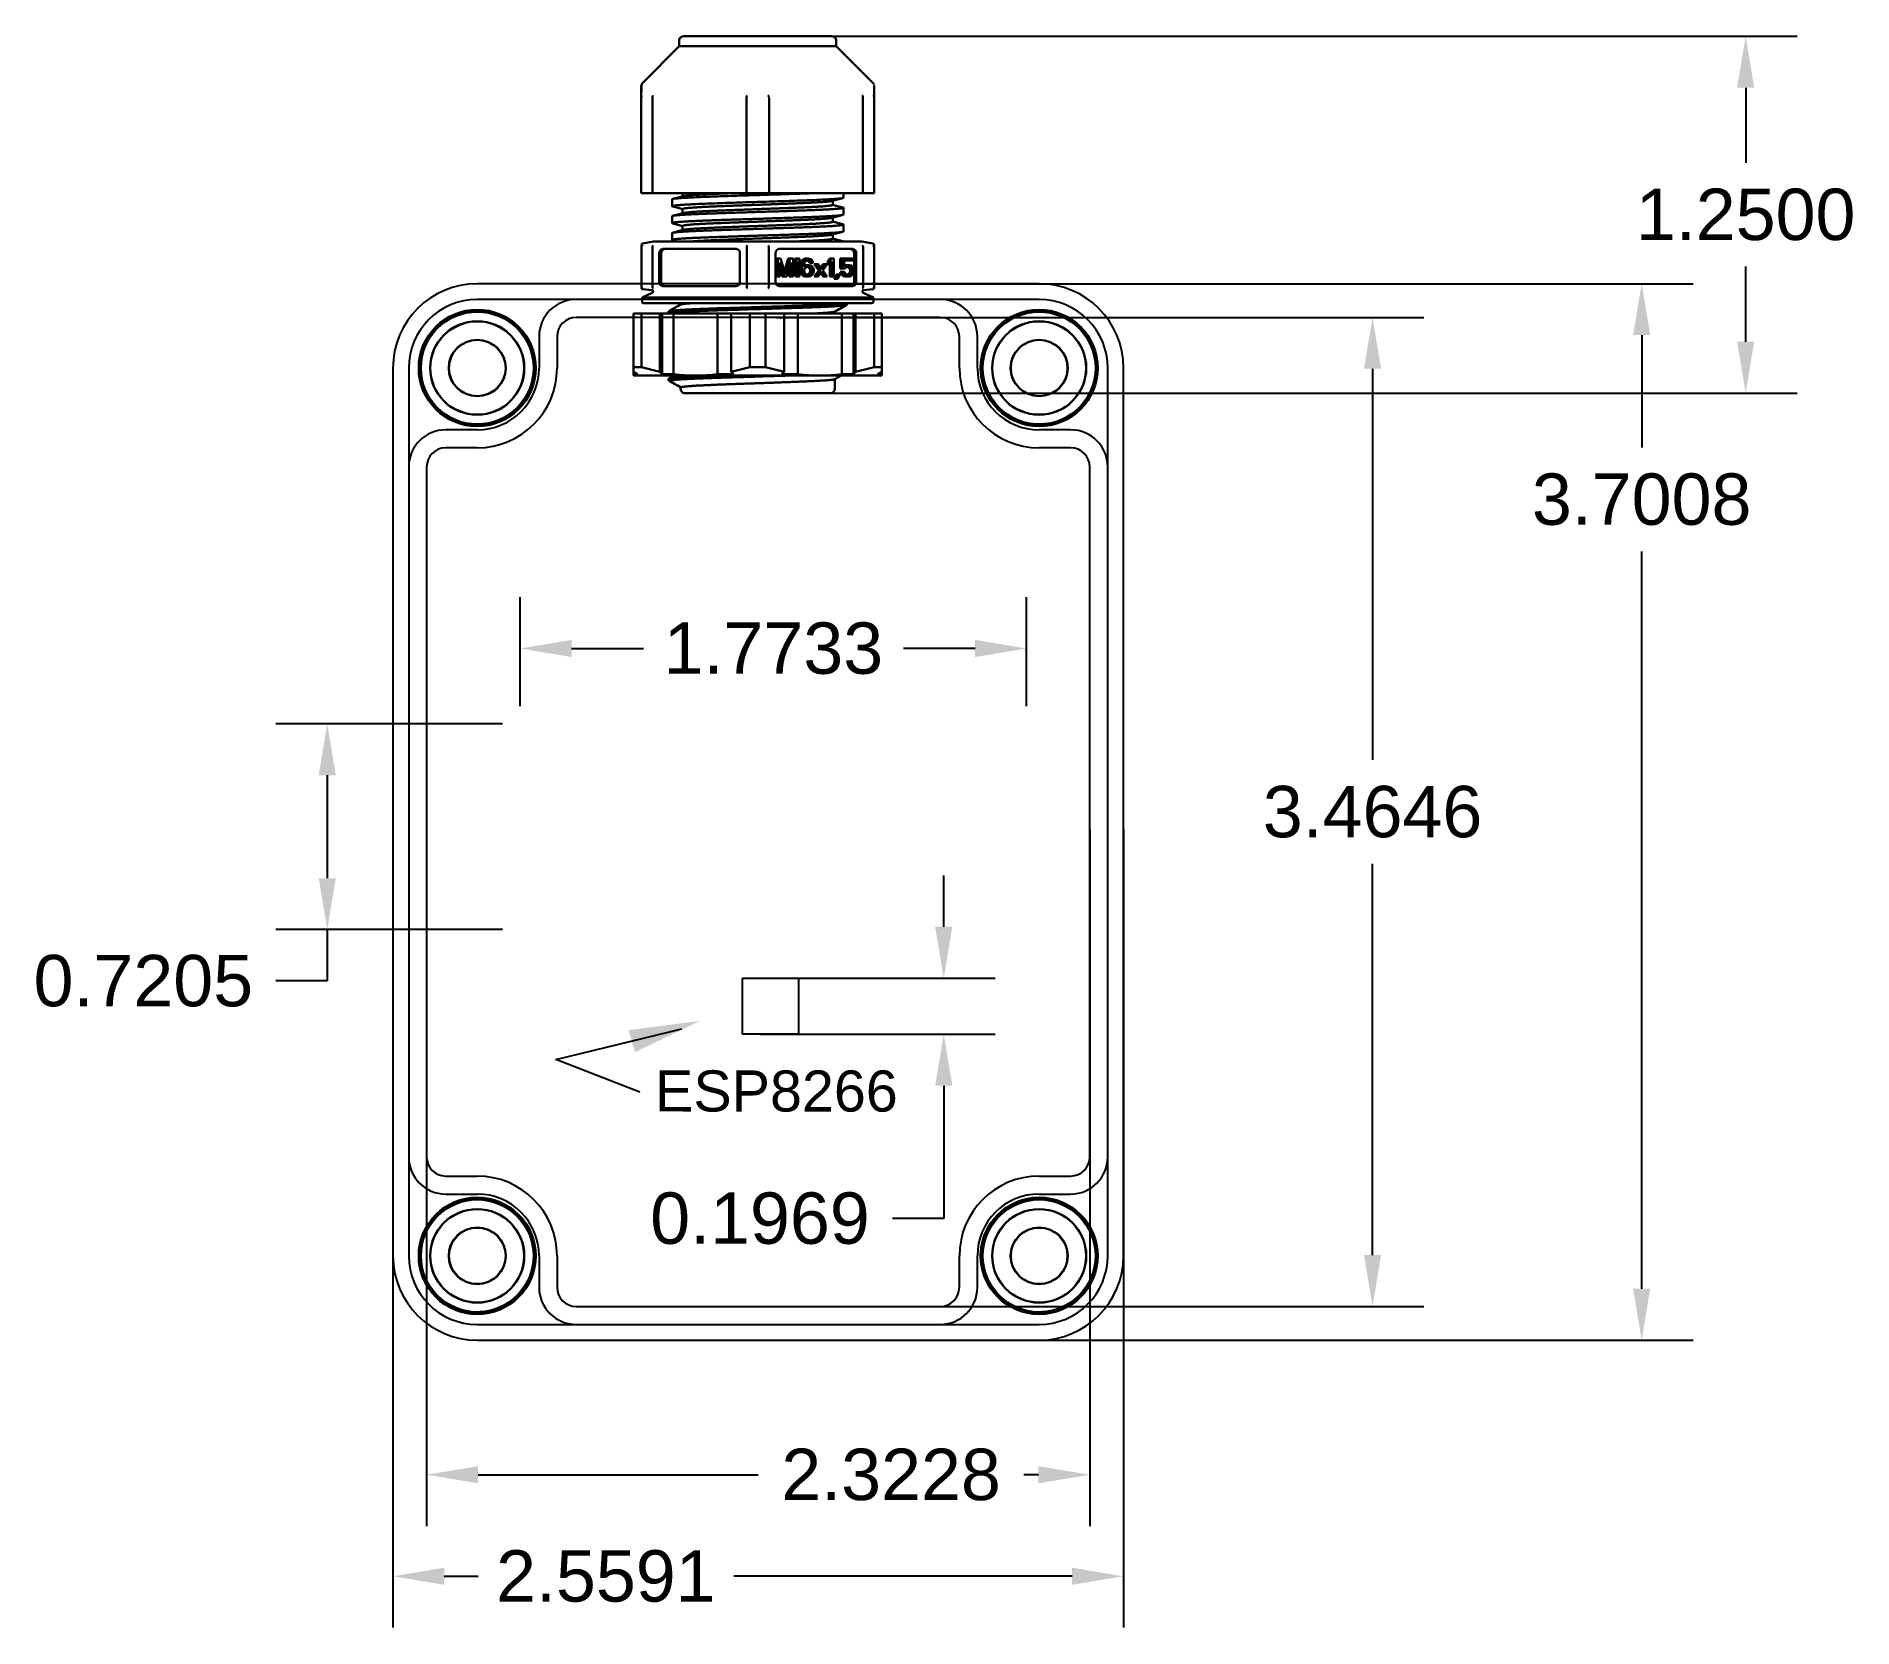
# Model space of a CAD drawing. Header units: inches. Extents: x 6.62 to 12.98, y -0.37 to 5.21.
import ezdxf

# ---------------------------------------------------------------- set-up
doc = ezdxf.new("R2010")
doc.units = ezdxf.units.IN
doc.header["$MEASUREMENT"] = 0
doc.linetypes.add('SLD-DASHED', pattern=[0.075, 0.05, -0.025])
doc.linetypes.add('SLD-SOLID', pattern=[0])
doc.layers.get('0').update_dxf_attribs({"color": 1})
doc.layers.add('Dim', color=3, linetype='Continuous')
doc.layers.add('SLD-0', color=7, linetype='SLD-SOLID')
doc.styles.get("Standard").update_dxf_attribs({"font": 'arial.ttf'})
doc.dimstyles.get("Standard").update_dxf_attribs({"dimtxt": 0.18, "dimasz": 0.18, "dimexe": 0.18, "dimexo": 0.0625, "dimgap": 0.09, "dimtad": 0, "dimtih": 1, "dimtoh": 1, "dimdec": 4, "dimzin": 0, "dimdsep": 46, "dimtxsty": 'Standard', "dimcen": 0.09, "dimadec": 0, "dimazin": 0, "dimtfac": 1, "dimtdec": 4, "dimtofl": 0, "dimtmove": 0, "dimatfit": 3, "dimfxl": 1, "dimtolj": 1, "dimtzin": 0, "dimarcsym": 0})

msp = doc.modelspace()

# ---------------------------------------------------------------- texts
at = {"layer": 'SLD-0'}
msp.add_text('ESP8266 ', height=0.144048, rotation=359.975704, dxfattribs=at).set_placement((8.78749, 1.44256))

# ---------------------------------------------------------------- blocks, each defined once
blk = doc.blocks.new('*D17')
at = {"layer": 'Defpoints', "color": 0, "transparency": 16777216}
for p in [(9.1488, 4.2243), (9.1488, 0.7597), (11.3009, 0.7597)]:
    blk.add_point(p, dxfattribs=at)
at = {"layer": 'Dim', "color": 0, "lineweight": -2, "transparency": 16777216}
for p, q in [((9.2113, 4.2243), (11.4809, 4.2243)), ((11.3009, 4.0443), (11.3009, 2.6739)), ((11.3009, 0.9397), (11.3009, 2.31)), ((9.2113, 0.7597), (11.4809, 0.7597))]:
    blk.add_line(p, q, dxfattribs=at)
at = {"layer": 'Dim', "color": 0, "transparency": 16777216}
for points in [[(11.2709, 4.0443), (11.3309, 4.0443), (11.3009, 4.2243)], [(11.2709, 0.9397), (11.3309, 0.9397), (11.3009, 0.7597)]]:
    blk.add_solid(points, dxfattribs=at)
at = {"layer": 'Dim', "color": 0, "transparency": 16777216, "insert": (11.3009, 2.492), "char_height": 0.18, "attachment_point": 5}
blk.add_mtext('\\A1;3.4646', dxfattribs=at)
blk = doc.blocks.new('*D18')
at = {"layer": 'Defpoints', "color": 0, "transparency": 16777216}
for p in [(9.1488, 4.3424), (9.1488, 0.6416), (12.2436, 0.6416)]:
    blk.add_point(p, dxfattribs=at)
at = {"layer": 'Dim', "color": 0, "lineweight": -2, "transparency": 16777216}
for p, q in [((9.2113, 4.3424), (12.4236, 4.3424)), ((12.2436, 4.1624), (12.2436, 3.7685)), ((12.2436, 0.8216), (12.2436, 3.4046)), ((9.2113, 0.6416), (12.4236, 0.6416))]:
    blk.add_line(p, q, dxfattribs=at)
at = {"layer": 'Dim', "color": 0, "transparency": 16777216}
for points in [[(12.2136, 4.1624), (12.2736, 4.1624), (12.2436, 4.3424)], [(12.2136, 0.8216), (12.2736, 0.8216), (12.2436, 0.6416)]]:
    blk.add_solid(points, dxfattribs=at)
at = {"layer": 'Dim', "color": 0, "transparency": 16777216, "insert": (12.2436, 3.5865), "char_height": 0.18, "attachment_point": 5}
blk.add_mtext('\\A1;3.7008', dxfattribs=at)
blk = doc.blocks.new('*D19')
at = {"layer": 'Defpoints', "color": 0, "transparency": 16777216}
for p in [(7.9874, 2.492), (10.3102, 2.492), (10.3102, 0.17)]:
    blk.add_point(p, dxfattribs=at)
at = {"layer": 'Dim', "color": 0, "lineweight": -2, "transparency": 16777216}
for p, q in [((7.9874, 2.4295), (7.9874, -0.01)), ((10.3102, 2.4295), (10.3102, -0.01)), ((8.1674, 0.17), (9.1488, 0.17)), ((10.1302, 0.17), (10.0795, 0.17))]:
    blk.add_line(p, q, dxfattribs=at)
at = {"layer": 'Dim', "color": 0, "transparency": 16777216}
for points in [[(8.1674, 0.2), (8.1674, 0.14), (7.9874, 0.17)], [(10.1302, 0.2), (10.1302, 0.14), (10.3102, 0.17)]]:
    blk.add_solid(points, dxfattribs=at)
at = {"layer": 'Dim', "color": 0, "transparency": 16777216, "insert": (9.6142, 0.17), "char_height": 0.18, "attachment_point": 5}
blk.add_mtext('\\A1;2.3228', dxfattribs=at)
blk = doc.blocks.new('*D20')
at = {"layer": 'Defpoints', "color": 0, "transparency": 16777216}
for p in [(7.8693, 2.492), (10.4283, 2.492), (7.8693, -0.1857)]:
    blk.add_point(p, dxfattribs=at)
at = {"layer": 'Dim', "color": 0, "lineweight": -2, "transparency": 16777216}
for p, q in [((7.8693, 2.4295), (7.8693, -0.3657)), ((10.4283, 2.4295), (10.4283, -0.3657)), ((8.0493, -0.1857), (8.1673, -0.1857)), ((10.2483, -0.1857), (9.0629, -0.1857))]:
    blk.add_line(p, q, dxfattribs=at)
at = {"layer": 'Dim', "color": 0, "transparency": 16777216}
for points in [[(8.0493, -0.1557), (8.0493, -0.2157), (7.8693, -0.1857)], [(10.2483, -0.1557), (10.2483, -0.2157), (10.4283, -0.1857)]]:
    blk.add_solid(points, dxfattribs=at)
at = {"layer": 'Dim', "color": 0, "transparency": 16777216, "insert": (8.6151, -0.1857), "char_height": 0.18, "attachment_point": 5}
blk.add_mtext('\\A1;2.5591', dxfattribs=at)
blk = doc.blocks.new('CG-31')
at = {"color": 7, "linetype": 'Continuous', "lineweight": 30}
for p, q in [((0.1651, 0.3877), (0.035, 0.2576)), ((0.2151, 0.3906), (0.55, 0.3906)), ((0.55, 0.3906), (0.55, 0.351)), ((0.7258, 0.3859), (0.719, 0.3475)), ((0.7382, 0.3901), (0.8774, 0.3901)), ((0.8889, 0.3537), (0.8861, 0.3855)), ((0.915, 0.3876), (0.8984, 0.352)), ((0.915, 0.3876), (0.915, -0.0174)), ((0.93, 0.3876), (0.915, 0.3876)), ((0.935, -0.4174), (0.935, 0.3826)), ((0.9706, 0.4176), (1.1585, 0.4176)), ((0.9706, 0.4176), (0.9706, 0.3901)), ((1.1585, 0.3901), (0.9706, 0.3901)), ((0.9706, 0.3901), (0.9706, 0.3251)), ((1.1585, 0.4176), (1.1751, 0.4176)), ((1.1585, 0.3901), (1.1585, 0.4176)), ((1.1751, 0.3251), (1.1585, 0.3901)), ((1.1751, 0.4176), (1.1834, 0.4024)), ((1.1761, 0.4176), (1.1834, 0.4176)), ((1.1834, 0.4024), (1.1834, 0.4176)), ((1.1886, 0.2001), (1.1886, 0.4176)), ((0.2151, 0.351), (0.55, 0.351)), ((0.55, 0.351), (0.55, 0.0222)), ((0.719, 0.3475), (0.719, -0.0174)), ((0.7382, 0.3517), (0.8774, 0.3517)), ((0.86, 0.3279), (0.76, 0.3279)), ((0.86, 0.3204), (0.76, 0.3204)), ((0.812, 0.3177), (0.8186, 0.32)), ((0.8186, 0.32), (0.824, 0.32)), ((0.824, 0.32), (0.8306, 0.3177)), ((1.1751, 0.3251), (0.9706, 0.3251)), ((0.9706, 0.3251), (0.9706, 0.3176)), ((1.1834, 0.3176), (1.1751, 0.3251)), ((0.035, 0.2576), (0.015, 0.2576)), ((0.035, 0.2576), (0.035, -0.2556)), ((0.5654, 0.2826), (0.55, 0.2826)), ((0.6247, 0.2825), (0.6004, 0.2825)), ((0.6838, 0.2825), (0.6595, 0.2825)), ((0.745, 0.3149), (0.745, 0.0577)), ((0.7787, 0.2794), (0.7787, 0.3177)), ((0.7787, 0.3177), (0.7854, 0.3177)), ((0.8133, 0.2794), (0.7787, 0.2794)), ((0.7787, 0.2794), (0.7787, 0.2719)), ((0.8133, 0.2719), (0.7787, 0.2719)), ((0.7854, 0.3177), (0.7854, 0.285)), ((0.7854, 0.285), (0.8067, 0.285)), ((0.8014, 0.303), (0.8027, 0.3087)), ((0.8014, 0.2963), (0.8014, 0.303)), ((0.8027, 0.2906), (0.8014, 0.2963)), ((0.8014, 0.2963), (0.8014, 0.2888)), ((0.8022, 0.285), (0.8014, 0.2888)), ((0.8027, 0.3087), (0.8067, 0.3143)), ((0.8067, 0.285), (0.8027, 0.2906)), ((0.8027, 0.2906), (0.8027, 0.285)), ((0.8067, 0.3143), (0.812, 0.3177)), ((0.8093, 0.3076), (0.808, 0.303)), ((0.808, 0.303), (0.808, 0.2963)), ((0.808, 0.2963), (0.8093, 0.2918)), ((0.8093, 0.3001), (0.8081, 0.2959)), ((0.812, 0.3109), (0.8093, 0.3076)), ((0.8093, 0.3076), (0.8093, 0.3001)), ((0.812, 0.3034), (0.8093, 0.3001)), ((0.8093, 0.2918), (0.8133, 0.2873)), ((0.816, 0.3132), (0.812, 0.3109)), ((0.812, 0.3109), (0.812, 0.3034)), ((0.816, 0.3057), (0.812, 0.3034)), ((0.8133, 0.2873), (0.8133, 0.2794)), ((0.8133, 0.2794), (0.8133, 0.2719)), ((0.82, 0.3143), (0.816, 0.3132)), ((0.816, 0.3132), (0.816, 0.3057)), ((0.82, 0.3068), (0.816, 0.3057)), ((0.8226, 0.3143), (0.82, 0.3143)), ((0.82, 0.3143), (0.82, 0.3068)), ((0.8226, 0.3068), (0.82, 0.3068)), ((0.8266, 0.3132), (0.8226, 0.3143)), ((0.8226, 0.3143), (0.8226, 0.3068)), ((0.8266, 0.3057), (0.8226, 0.3068)), ((0.8253, 0.2861), (0.8306, 0.2884)), ((0.8253, 0.2794), (0.8253, 0.2861)), ((0.8306, 0.2816), (0.8253, 0.2794)), ((0.8253, 0.2794), (0.8253, 0.2719)), ((0.8306, 0.2741), (0.8253, 0.2719)), ((0.8306, 0.3109), (0.8266, 0.3132)), ((0.8266, 0.3132), (0.8266, 0.3057)), ((0.8306, 0.3034), (0.8266, 0.3057)), ((0.8306, 0.3177), (0.8359, 0.3143)), ((0.8333, 0.3076), (0.8306, 0.3109)), ((0.8306, 0.3109), (0.8306, 0.3034)), ((0.8333, 0.3001), (0.8306, 0.3034)), ((0.8306, 0.2884), (0.8333, 0.2918)), ((0.8359, 0.285), (0.8306, 0.2816)), ((0.8306, 0.2816), (0.8306, 0.2741)), ((0.8359, 0.2775), (0.8306, 0.2741)), ((0.8346, 0.303), (0.8333, 0.3076)), ((0.8333, 0.3076), (0.8333, 0.3001)), ((0.8345, 0.2959), (0.8333, 0.3001)), ((0.8333, 0.2918), (0.8346, 0.2963)), ((0.8346, 0.2963), (0.8346, 0.303)), ((0.8346, 0.2647), (0.8346, 0.2703)), ((0.8346, 0.2703), (0.8492, 0.2636)), ((0.8492, 0.2579), (0.8346, 0.2647)), ((0.8346, 0.2647), (0.8346, 0.2572)), ((0.8492, 0.2504), (0.8346, 0.2572)), ((0.8359, 0.3143), (0.8399, 0.3087)), ((0.8399, 0.2906), (0.8359, 0.285)), ((0.8359, 0.285), (0.8359, 0.2775)), ((0.8399, 0.2831), (0.8359, 0.2775)), ((0.8399, 0.3087), (0.8412, 0.303)), ((0.8412, 0.2963), (0.8399, 0.2906)), ((0.8399, 0.2906), (0.8399, 0.2831)), ((0.8412, 0.2888), (0.8399, 0.2831)), ((0.8412, 0.303), (0.8412, 0.2963)), ((0.8412, 0.2963), (0.8412, 0.2888)), ((0.8492, 0.2636), (0.8492, 0.2579)), ((0.8492, 0.2579), (0.8492, 0.2504)), ((0.875, 0.0577), (0.875, 0.3149)), ((0.9408, 0.2946), (0.935, 0.2946)), ((0.9706, 0.255), (0.9693, 0.2526)), ((0.9706, 0.3176), (1.1834, 0.3176)), ((0.9706, 0.3176), (0.9706, 0.2771)), ((1.1834, 0.2771), (0.9706, 0.2771)), ((0.9706, 0.2771), (0.9706, 0.1231)), ((1.1834, 0.2771), (1.1834, 0.3176)), ((0, -0.2426), (0, 0.2426)), ((0.5906, 0.2456), (0.576, 0.2456)), ((0.6497, 0.2456), (0.6351, 0.2456)), ((0.7088, 0.2456), (0.6942, 0.2456)), ((0.7787, 0.2422), (0.7787, 0.2489)), ((0.7787, 0.2489), (0.8412, 0.2489)), ((0.7881, 0.2354), (0.7787, 0.2422)), ((0.7787, 0.2422), (0.7787, 0.2347)), ((0.7881, 0.2279), (0.7787, 0.2347)), ((0.7987, 0.2354), (0.7881, 0.2354)), ((0.7881, 0.2354), (0.7881, 0.2279)), ((0.7987, 0.2279), (0.7881, 0.2279)), ((0.8412, 0.2422), (0.7894, 0.2422)), ((0.7894, 0.2422), (0.7987, 0.2354)), ((0.7987, 0.2354), (0.7987, 0.2279)), ((0.8412, 0.2347), (0.7987, 0.2347)), ((0.7987, 0.2196), (0.7987, 0.2264)), ((0.7987, 0.2264), (0.82, 0.2106)), ((0.816, 0.2072), (0.7987, 0.2196)), ((0.7987, 0.2196), (0.7987, 0.2121)), ((0.8108, 0.2034), (0.7987, 0.2121)), ((0.7987, 0.1948), (0.816, 0.2072)), ((0.82, 0.2038), (0.7987, 0.188)), ((0.82, 0.1963), (0.7987, 0.1805)), ((0.7987, 0.188), (0.7987, 0.1948)), ((0.82, 0.2106), (0.8412, 0.2264)), ((0.82, 0.2038), (0.82, 0.1963)), ((0.8412, 0.188), (0.82, 0.2038)), ((0.8412, 0.1805), (0.82, 0.1963)), ((0.8412, 0.2196), (0.824, 0.2072)), ((0.824, 0.2072), (0.8412, 0.1948)), ((0.8412, 0.2121), (0.8292, 0.2034)), ((0.8412, 0.2489), (0.8412, 0.2422)), ((0.8412, 0.2422), (0.8412, 0.2347)), ((0.8412, 0.2264), (0.8412, 0.2196)), ((0.8412, 0.2196), (0.8412, 0.2121)), ((0.8412, 0.1948), (0.8412, 0.188)), ((0.9696, 0.2526), (0.9643, 0.2526)), ((0.9706, 0.2509), (0.9696, 0.2526)), ((1.1886, -0.2349), (1.1886, 0.2001)), ((1.235, 0.2526), (1.2007, 0.2526)), ((1.25, -0.2724), (1.25, 0.2376)), ((0.7787, 0.161), (0.7801, 0.1666)), ((0.7787, 0.1565), (0.7787, 0.161)), ((0.7801, 0.1508), (0.7787, 0.1565)), ((0.7787, 0.1565), (0.7787, 0.149)), ((0.7801, 0.1433), (0.7787, 0.149)), ((0.7787, 0.1226), (0.7787, 0.1294)), ((0.7787, 0.1294), (0.8412, 0.1294)), ((0.7801, 0.1666), (0.7841, 0.1722)), ((0.7841, 0.1452), (0.7801, 0.1508)), ((0.7801, 0.1508), (0.7801, 0.1433)), ((0.7841, 0.1377), (0.7801, 0.1433)), ((0.7841, 0.1722), (0.7894, 0.1756)), ((0.7894, 0.1418), (0.7841, 0.1452)), ((0.7841, 0.1452), (0.7841, 0.1377)), ((0.7894, 0.1343), (0.7841, 0.1377)), ((0.7867, 0.1655), (0.7854, 0.1621)), ((0.7854, 0.1621), (0.7854, 0.1553)), ((0.7854, 0.1553), (0.7867, 0.1519)), ((0.7867, 0.158), (0.7855, 0.155)), ((0.7894, 0.1689), (0.7867, 0.1655)), ((0.7867, 0.1655), (0.7867, 0.158)), ((0.7894, 0.1614), (0.7867, 0.158)), ((0.7867, 0.1519), (0.7894, 0.1486)), ((0.7894, 0.1756), (0.7934, 0.1767)), ((0.7934, 0.1711), (0.7894, 0.1689)), ((0.7894, 0.1689), (0.7894, 0.1614)), ((0.7934, 0.1636), (0.7894, 0.1614)), ((0.7894, 0.1486), (0.7934, 0.1463)), ((0.796, 0.1395), (0.7894, 0.1418)), ((0.7894, 0.1418), (0.7894, 0.1343)), ((0.796, 0.132), (0.7894, 0.1343)), ((0.7934, 0.1767), (0.7934, 0.1711)), ((0.7934, 0.1711), (0.7934, 0.1636)), ((0.7934, 0.1463), (0.7974, 0.1452)), ((0.8053, 0.1384), (0.796, 0.1395)), ((0.796, 0.1395), (0.796, 0.132)), ((0.8053, 0.1309), (0.796, 0.132)), ((0.7974, 0.1452), (0.8053, 0.144)), ((0.7987, 0.188), (0.7987, 0.1805)), ((0.8014, 0.1621), (0.8027, 0.1677)), ((0.8014, 0.1565), (0.8014, 0.1621)), ((0.8027, 0.1508), (0.8014, 0.1565)), ((0.8014, 0.1565), (0.8014, 0.149)), ((0.8024, 0.1445), (0.8014, 0.149)), ((0.8027, 0.1677), (0.8067, 0.1734)), ((0.808, 0.144), (0.8027, 0.1508)), ((0.8027, 0.1508), (0.8027, 0.1444)), ((0.8053, 0.144), (0.808, 0.144)), ((0.8053, 0.1384), (0.8053, 0.1309)), ((0.8147, 0.1384), (0.8053, 0.1384)), ((0.8147, 0.1309), (0.8053, 0.1309)), ((0.8067, 0.1734), (0.8107, 0.1767)), ((0.8093, 0.1666), (0.808, 0.1632)), ((0.808, 0.1632), (0.808, 0.1553)), ((0.8093, 0.1591), (0.808, 0.1557)), ((0.808, 0.1553), (0.8093, 0.1519)), ((0.812, 0.17), (0.8093, 0.1666)), ((0.8093, 0.1666), (0.8093, 0.1591)), ((0.812, 0.1625), (0.8093, 0.1591)), ((0.8093, 0.1519), (0.812, 0.1486)), ((0.8107, 0.1767), (0.8173, 0.179)), ((0.8147, 0.1722), (0.812, 0.17)), ((0.812, 0.17), (0.812, 0.1625)), ((0.8147, 0.1647), (0.812, 0.1625)), ((0.812, 0.1486), (0.8147, 0.1463)), ((0.8186, 0.1734), (0.8147, 0.1722)), ((0.8147, 0.1722), (0.8147, 0.1647)), ((0.8186, 0.1659), (0.8147, 0.1647)), ((0.8147, 0.1463), (0.8186, 0.1452)), ((0.824, 0.1395), (0.8147, 0.1384)), ((0.8147, 0.1384), (0.8147, 0.1309)), ((0.824, 0.132), (0.8147, 0.1309)), ((0.8173, 0.179), (0.824, 0.179)), ((0.8226, 0.1734), (0.8186, 0.1734)), ((0.8186, 0.1734), (0.8186, 0.1659)), ((0.8226, 0.1659), (0.8186, 0.1659)), ((0.8186, 0.1452), (0.8226, 0.1452)), ((0.8266, 0.1722), (0.8226, 0.1734)), ((0.8226, 0.1734), (0.8226, 0.1659)), ((0.8266, 0.1647), (0.8226, 0.1659)), ((0.8226, 0.1452), (0.8266, 0.1463)), ((0.824, 0.179), (0.8306, 0.1767)), ((0.8306, 0.1418), (0.824, 0.1395)), ((0.824, 0.1395), (0.824, 0.132)), ((0.8306, 0.1343), (0.824, 0.132)), ((0.8306, 0.17), (0.8266, 0.1722)), ((0.8266, 0.1722), (0.8266, 0.1647)), ((0.8306, 0.1625), (0.8266, 0.1647)), ((0.8266, 0.1463), (0.8306, 0.1486)), ((0.8306, 0.1767), (0.8359, 0.1734)), ((0.8333, 0.1666), (0.8306, 0.17)), ((0.8306, 0.17), (0.8306, 0.1625)), ((0.8333, 0.1591), (0.8306, 0.1625)), ((0.8306, 0.1486), (0.8333, 0.1519)), ((0.8359, 0.1452), (0.8306, 0.1418)), ((0.8306, 0.1418), (0.8306, 0.1343)), ((0.8359, 0.1377), (0.8306, 0.1343)), ((0.8346, 0.1632), (0.8333, 0.1666)), ((0.8333, 0.1666), (0.8333, 0.1591)), ((0.8346, 0.1557), (0.8333, 0.1591)), ((0.8333, 0.1519), (0.8346, 0.1553)), ((0.8346, 0.1553), (0.8346, 0.1632)), ((0.8359, 0.1734), (0.8399, 0.1677)), ((0.8399, 0.1508), (0.8359, 0.1452)), ((0.8359, 0.1452), (0.8359, 0.1377)), ((0.8399, 0.1433), (0.8359, 0.1377)), ((0.8399, 0.1677), (0.8412, 0.1621)), ((0.8412, 0.1565), (0.8399, 0.1508)), ((0.8399, 0.1508), (0.8399, 0.1433)), ((0.8412, 0.149), (0.8399, 0.1433)), ((0.8412, 0.188), (0.8412, 0.1805)), ((0.8412, 0.1621), (0.8412, 0.1565)), ((0.8412, 0.1565), (0.8412, 0.149)), ((0.8412, 0.1294), (0.8412, 0.1226)), ((0.7881, 0.1159), (0.7787, 0.1226)), ((0.7787, 0.1226), (0.7787, 0.1151)), ((0.7881, 0.1084), (0.7787, 0.1151)), ((0.7787, 0.0967), (0.7787, 0.1068)), ((0.7787, 0.1068), (0.8412, 0.1068)), ((0.8346, 0.0798), (0.7787, 0.0967)), ((0.7787, 0.0967), (0.7787, 0.0892)), ((0.8222, 0.076), (0.7787, 0.0892)), ((0.7787, 0.0629), (0.8346, 0.0798)), ((0.7987, 0.1159), (0.7881, 0.1159)), ((0.7881, 0.1159), (0.7881, 0.1084)), ((0.7987, 0.1084), (0.7881, 0.1084)), ((0.8412, 0.1226), (0.7894, 0.1226)), ((0.7894, 0.1226), (0.7987, 0.1159)), ((0.8412, 0.1001), (0.792, 0.1001)), ((0.792, 0.1001), (0.8412, 0.0843)), ((0.8412, 0.0753), (0.792, 0.0595)), ((0.7987, 0.1159), (0.7987, 0.1084)), ((0.8412, 0.1151), (0.7987, 0.1151)), ((0.8412, 0.0926), (0.8154, 0.0926)), ((0.8412, 0.0678), (0.8154, 0.0595)), ((0.8412, 0.1226), (0.8412, 0.1151)), ((0.8412, 0.1068), (0.8412, 0.1001)), ((0.8412, 0.1001), (0.8412, 0.0926)), ((0.8412, 0.0843), (0.8412, 0.0753)), ((0.8412, 0.0753), (0.8412, 0.0678)), ((0.9706, 0.1231), (1.1834, 0.1231)), ((0.9706, 0.1231), (0.9706, 0.075)), ((0.9706, 0.075), (1.1751, 0.075)), ((0.9706, 0.075), (0.9706, 0.0101)), ((1.1751, 0.075), (1.1585, 0.0101)), ((1.1834, 0.0675), (1.1751, 0.075)), ((1.1834, 0.0675), (1.1834, 0.1231)), ((0.2151, 0.0222), (0.55, 0.0222)), ((0.55, 0.0222), (0.55, -0.057)), ((0.7382, 0.021), (0.8774, 0.021)), ((0.76, 0.0447), (0.86, 0.0447)), ((0.7787, 0.0527), (0.7787, 0.0629)), ((0.8412, 0.0527), (0.7787, 0.0527)), ((0.7787, 0.0527), (0.7787, 0.0452)), ((0.8412, 0.0452), (0.7787, 0.0452)), ((0.792, 0.0595), (0.8412, 0.0595)), ((0.8412, 0.0595), (0.8412, 0.0527)), ((0.8412, 0.0527), (0.8412, 0.0452)), ((0.9706, 0.0101), (1.1585, 0.0101)), ((0.9706, 0.0101), (0.9706, -0.0449)), ((1.1585, -0.0449), (1.1585, 0.0101)), ((0.2151, -0.057), (0.55, -0.057)), ((0.55, -0.3858), (0.55, -0.057)), ((0.719, -0.0174), (0.719, -0.3823)), ((0.7382, -0.0558), (0.8774, -0.0558)), ((0.915, -0.0174), (0.915, -0.4224)), ((1.1585, -0.0449), (0.9706, -0.0449)), ((0.9706, -0.0449), (0.9706, -0.1099)), ((1.1585, -0.0449), (1.1751, -0.1099)), ((0.745, -0.0926), (0.745, -0.3498)), ((0.86, -0.0796), (0.76, -0.0796)), ((0.875, -0.3498), (0.875, -0.0926)), ((1.1751, -0.1099), (0.9706, -0.1099)), ((0.9706, -0.1099), (0.9706, -0.1579)), ((1.1751, -0.1099), (1.1834, -0.1023)), ((1.1834, -0.1579), (1.1834, -0.1023)), ((1.1834, -0.1579), (0.9706, -0.1579)), ((0.9706, -0.1579), (0.9706, -0.3119)), ((0, -0.2774), (0, -0.2426)), ((1.1886, -0.4524), (1.1886, -0.2349)), ((0.015, -0.2924), (0.035, -0.2924)), ((0.035, -0.2924), (0.035, -0.2556)), ((0.035, -0.2924), (0.1651, -0.4225)), ((0.5605, -0.2804), (0.55, -0.2804)), ((0.571, -0.3174), (0.595, -0.3174)), ((0.6049, -0.2804), (0.6051, -0.28)), ((0.6196, -0.2804), (0.6049, -0.2804)), ((0.6299, -0.3174), (0.6542, -0.3174)), ((0.664, -0.2804), (0.6642, -0.28)), ((0.6787, -0.2804), (0.664, -0.2804)), ((0.689, -0.3174), (0.7134, -0.3174)), ((0.7143, -0.3155), (0.7192, -0.2971)), ((0.935, -0.2874), (0.9397, -0.2874)), ((0.9706, -0.3119), (1.1834, -0.3119)), ((0.9706, -0.3119), (0.9706, -0.3524)), ((1.1834, -0.3524), (1.1834, -0.3119)), ((1.1886, -0.3094), (1.1988, -0.3277)), ((1.1991, -0.3283), (1.1886, -0.3094)), ((1.23, -0.2873), (1.2068, -0.3293)), ((1.235, -0.2874), (1.23, -0.2874)), ((0.76, -0.3553), (0.86, -0.3553)), ((0.76, -0.3628), (0.86, -0.3628)), ((0.9633, -0.3294), (0.9704, -0.3294)), ((1.1834, -0.3524), (0.9706, -0.3524)), ((0.9706, -0.3524), (0.9706, -0.36)), ((0.9706, -0.36), (1.1751, -0.36)), ((0.9706, -0.36), (0.9706, -0.4249)), ((1.1585, -0.4249), (1.1751, -0.36)), ((1.1751, -0.36), (1.1834, -0.3524)), ((1.2067, -0.3294), (1.1997, -0.3294)), ((0.1651, -0.4225), (0.1659, -0.4225)), ((0.2151, -0.3858), (0.55, -0.3858)), ((0.2151, -0.4254), (0.55, -0.4254)), ((0.55, -0.3858), (0.55, -0.4254)), ((0.719, -0.3823), (0.7258, -0.4208)), ((0.7382, -0.3865), (0.8774, -0.3865)), ((0.7382, -0.4249), (0.8774, -0.4249)), ((0.8861, -0.4204), (0.8889, -0.3885)), ((0.8984, -0.3868), (0.915, -0.4224)), ((0.93, -0.4224), (0.915, -0.4224)), ((0.9706, -0.4249), (1.1585, -0.4249)), ((0.9706, -0.4249), (0.9706, -0.4524)), ((1.1585, -0.4524), (1.1585, -0.4249)), ((1.1834, -0.4373), (1.1751, -0.4524)), ((1.1834, -0.4524), (1.1834, -0.4373)), ((1.1585, -0.4524), (0.9706, -0.4524)), ((1.1751, -0.4524), (1.1585, -0.4524)), ((1.1834, -0.4524), (1.1761, -0.4524))]:
    blk.add_line(p, q, dxfattribs=at)
for centre, radius, start, end in [((0.93, 0.3826), 0.005, 0, 90), ((0.7591, 0.3139), 0.0141, 86.18874, 175.59805), ((0.7591, 0.3064), 0.0141, 86.18874, 175.59805), ((0.8609, 0.3139), 0.0141, 4.40195, 93.81126), ((0.8609, 0.3064), 0.0141, 4.40195, 93.81126), ((0.8939, 0.3541), 0.005, 185, 335), ((0.015, 0.2426), 0.015, 90, 180.00003), ((1.235, 0.2376), 0.015, 0, 90), ((0.7591, 0.0588), 0.0141, 184.40195, 273.81126), ((0.8609, 0.0588), 0.0141, 266.18874, 355.59805), ((0.7591, -0.0936), 0.0141, 86.18874, 175.59805), ((0.8609, -0.0936), 0.0141, 4.40195, 93.81126), ((0.015, -0.2774), 0.015, 179.99997, 270), ((1.235, -0.2724), 0.015, 270, 0), ((0.7591, -0.3412), 0.0141, 184.40195, 273.81126), ((0.7591, -0.3487), 0.0141, 184.40195, 273.81126), ((0.8609, -0.3412), 0.0141, 266.18874, 355.59805), ((0.8609, -0.3487), 0.0141, 266.18874, 355.59805), ((0.8939, -0.389), 0.005, 25, 175), ((0.93, -0.4174), 0.005, 270, 0)]:
    blk.add_arc(centre, radius, start, end, dxfattribs=at)
for points, knots in [([(0.1679, 0.3896), (0.1672, 0.3893), (0.1659, 0.3886), (0.1649, 0.3875), (0.1645, 0.387)], [0, 0, 0, 0, 0.506055, 1, 1, 1, 1]), ([(0.1727, 0.3906), (0.1726, 0.3906), (0.1724, 0.3906), (0.1771, 0.3906), (0.186, 0.3906), (0.1987, 0.3906), (0.2096, 0.3906), (0.2151, 0.3906)], [0, 0, 0, 0, 0.119881, 0.339709, 0.559652, 0.779746, 1, 1, 1, 1]), ([(0.2071, 0.387), (0.2075, 0.3875), (0.2085, 0.3884), (0.2102, 0.3895), (0.2121, 0.3903), (0.2135, 0.3904), (0.2141, 0.3905)], [0, 0, 0, 0, 0.246225, 0.497953, 0.750737, 1, 1, 1, 1]), ([(0.7299, 0.3899), (0.7298, 0.3899), (0.7298, 0.3899), (0.7296, 0.3898), (0.7294, 0.3897), (0.7293, 0.3897), (0.7292, 0.3897), (0.7292, 0.3897), (0.7292, 0.3896), (0.7291, 0.3896), (0.7291, 0.3896), (0.729, 0.3896), (0.7289, 0.3895), (0.7287, 0.3894), (0.7282, 0.3891), (0.7275, 0.3886), (0.7267, 0.3879), (0.726, 0.3869), (0.7259, 0.3863), (0.7258, 0.3859)], [0, 0, 0, 0, 0.063227, 0.090753, 0.094612, 0.097398, 0.09845, 0.099332, 0.100123, 0.100928, 0.101841, 0.102927, 0.105749, 0.120102, 0.14342, 0.245541, 0.455637, 0.723824, 1, 1, 1, 1]), ([(0.7311, 0.3901), (0.731, 0.3901), (0.7304, 0.3901), (0.7328, 0.3901), (0.7364, 0.3901), (0.7383, 0.3901)], [0, 0, 0, 0, 0.1206722, 0.5603128, 1, 1, 1, 1]), ([(0.7382, 0.3901), (0.7377, 0.39), (0.7367, 0.3899), (0.7352, 0.3892), (0.7338, 0.3878), (0.7335, 0.3865), (0.7333, 0.3859)], [0, 0, 0, 0, 0.194481, 0.43379, 0.709101, 1, 1, 1, 1]), ([(0.8824, 0.3855), (0.8823, 0.3859), (0.8822, 0.3869), (0.8815, 0.3881), (0.8805, 0.3891), (0.8794, 0.3897), (0.8784, 0.39), (0.8777, 0.3901), (0.8774, 0.3901)], [0, 0, 0, 0, 0.192233, 0.383083, 0.564347, 0.729581, 0.875132, 1, 1, 1, 1]), ([(0.8809, 0.3901), (0.881, 0.3901), (0.8815, 0.3901), (0.8793, 0.3901), (0.8774, 0.3901)], [0, 0, 0, 0, 0.12, 1, 1, 1, 1]), ([(0.8861, 0.3855), (0.886, 0.3861), (0.8858, 0.3873), (0.8846, 0.3888), (0.883, 0.3899), (0.8817, 0.39), (0.8811, 0.3901)], [0, 0, 0, 0, 0.2411, 0.5, 0.7589, 1, 1, 1, 1]), ([(1.1834, 0.4176), (1.1849, 0.4176), (1.1879, 0.4176), (1.1884, 0.4176), (1.1886, 0.4176)], [0, 0, 0, 0, 0.49918, 1, 1, 1, 1]), ([(0.2071, 0.3499), (0.2076, 0.3501), (0.2085, 0.3506), (0.2103, 0.3511), (0.2122, 0.3513), (0.2135, 0.3511), (0.2141, 0.351)], [0, 0, 0, 0, 0.249958, 0.499943, 0.749957, 1, 1, 1, 1]), ([(0.7383, 0.3517), (0.7378, 0.3517), (0.7369, 0.3517), (0.7356, 0.3513), (0.7345, 0.3507), (0.7336, 0.3499), (0.7334, 0.3492), (0.7333, 0.3489)], [0, 0, 0, 0, 0.1919963, 0.3878287, 0.5876654, 0.7916794, 1, 1, 1, 1]), ([(0.8824, 0.3486), (0.8823, 0.3489), (0.8822, 0.3495), (0.8815, 0.3503), (0.8805, 0.3509), (0.8794, 0.3513), (0.8784, 0.3516), (0.8777, 0.3516), (0.8774, 0.3517)], [0, 0, 0, 0, 0.192228, 0.383076, 0.564338, 0.729573, 0.875127, 1, 1, 1, 1]), ([(0.5654, 0.2823), (0.5658, 0.282), (0.5667, 0.2812), (0.5679, 0.2731), (0.5692, 0.2596), (0.5705, 0.2408), (0.5718, 0.217), (0.5731, 0.1888), (0.5744, 0.1566), (0.5757, 0.1211), (0.577, 0.083), (0.5783, 0.043), (0.5796, 0.0018), (0.5809, -0.0398), (0.5822, -0.0809), (0.5835, -0.1208), (0.5848, -0.1588), (0.5861, -0.194), (0.5874, -0.2259), (0.5887, -0.2538), (0.59, -0.2772), (0.5913, -0.2957), (0.5926, -0.3088), (0.5939, -0.3163), (0.5951, -0.3185), (0.5959, -0.3157), (0.5962, -0.3145)], [0, 0, 0, 0, 0.038332, 0.080624, 0.122916, 0.165211, 0.207502, 0.249796, 0.292089, 0.334381, 0.376675, 0.418966, 0.461261, 0.503553, 0.545845, 0.58814, 0.630431, 0.672725, 0.715018, 0.75731, 0.799604, 0.841895, 0.88419, 0.926482, 0.968774, 1, 1, 1, 1]), ([(0.5767, 0.243), (0.575, 0.2493), (0.5716, 0.2619), (0.5682, 0.2745), (0.5665, 0.2807)], [0, 0, 0, 0, 0.499784, 1, 1, 1, 1]), ([(0.5996, 0.2809), (0.5979, 0.2746), (0.5947, 0.2629), (0.5915, 0.2511), (0.59, 0.2456)], [0, 0, 0, 0, 0.5349204, 1, 1, 1, 1]), ([(0.6301, -0.3173), (0.6298, -0.3172), (0.6293, -0.3168), (0.6285, -0.3135), (0.6277, -0.3083), (0.6269, -0.301), (0.6262, -0.2917), (0.6253, -0.2804), (0.6245, -0.2673), (0.6238, -0.2525), (0.623, -0.2358), (0.6222, -0.2176), (0.6214, -0.1981), (0.6206, -0.1772), (0.6198, -0.155), (0.619, -0.1318), (0.6182, -0.108), (0.6174, -0.0838), (0.6166, -0.0587), (0.6158, -0.0335), (0.615, -0.0083), (0.6142, 0.0167), (0.6135, 0.0418), (0.6127, 0.0664), (0.6119, 0.0904), (0.6111, 0.1136), (0.6103, 0.1361), (0.6095, 0.1574), (0.6087, 0.1774), (0.6079, 0.1959), (0.6071, 0.2131), (0.6063, 0.2285), (0.6055, 0.2421), (0.6047, 0.2538), (0.6039, 0.2638), (0.6031, 0.2717), (0.6023, 0.2774), (0.6015, 0.2812), (0.6007, 0.2828), (0.6, 0.2826), (0.5996, 0.281), (0.5995, 0.2804)], [0, 0, 0, 0, 0.02486, 0.051416, 0.076816, 0.102389, 0.128516, 0.154839, 0.180251, 0.205837, 0.231968, 0.258288, 0.2839, 0.309696, 0.336064, 0.362624, 0.388071, 0.413693, 0.439876, 0.466256, 0.491637, 0.51719, 0.543287, 0.569574, 0.59514, 0.620888, 0.6472, 0.673702, 0.699219, 0.724915, 0.75118, 0.77764, 0.803015, 0.82856, 0.854652, 0.880937, 0.906424, 0.932088, 0.958305, 0.984711, 1, 1, 1, 1]), ([(0.6245, 0.2825), (0.6248, 0.2823), (0.6253, 0.282), (0.6261, 0.2788), (0.6269, 0.2737), (0.6277, 0.2664), (0.6285, 0.2571), (0.6293, 0.2457), (0.6301, 0.2324), (0.6309, 0.2175), (0.6316, 0.2011), (0.6324, 0.1828), (0.6332, 0.1632), (0.634, 0.1424), (0.6348, 0.1207), (0.6356, 0.0977), (0.6364, 0.0739), (0.6372, 0.0495), (0.638, 0.0246), (0.6388, -0.0008), (0.6396, -0.0263), (0.6404, -0.0516), (0.6412, -0.0765), (0.642, -0.1013), (0.6428, -0.1254), (0.6436, -0.1485), (0.6444, -0.1706), (0.6451, -0.1918), (0.6459, -0.2118), (0.6467, -0.2303), (0.6475, -0.2473), (0.6483, -0.2629), (0.6491, -0.2767), (0.6499, -0.2885), (0.6507, -0.2985), (0.6515, -0.3065), (0.6523, -0.3123), (0.6531, -0.316), (0.6539, -0.3176), (0.6546, -0.3174), (0.655, -0.3157), (0.6552, -0.3151)], [0, 0, 0, 0, 0.024469, 0.05054, 0.0768, 0.102354, 0.128092, 0.154399, 0.1809, 0.206287, 0.231849, 0.257971, 0.284289, 0.309613, 0.335108, 0.361145, 0.387372, 0.412881, 0.438571, 0.464824, 0.491267, 0.516724, 0.542359, 0.568562, 0.594961, 0.620277, 0.645764, 0.671796, 0.69802, 0.723449, 0.749056, 0.775214, 0.801561, 0.827093, 0.852806, 0.879093, 0.905573, 0.930906, 0.95641, 0.982465, 1, 1, 1, 1]), ([(0.6358, 0.243), (0.6342, 0.2487), (0.6308, 0.2613), (0.6274, 0.2739), (0.6256, 0.2808)], [0, 0, 0, 0, 0.448746, 1, 1, 1, 1]), ([(0.6586, 0.2808), (0.6569, 0.2745), (0.6537, 0.2628), (0.6506, 0.251), (0.6491, 0.2456)], [0, 0, 0, 0, 0.537152, 1, 1, 1, 1]), ([(0.6892, -0.3172), (0.689, -0.3172), (0.6886, -0.3172), (0.6879, -0.3148), (0.6871, -0.3103), (0.6863, -0.3037), (0.6855, -0.295), (0.6847, -0.2844), (0.6839, -0.2719), (0.6831, -0.2574), (0.6823, -0.2412), (0.6815, -0.2235), (0.6808, -0.2045), (0.6799, -0.1838), (0.6791, -0.1621), (0.6783, -0.1395), (0.6776, -0.1162), (0.6768, -0.0919), (0.676, -0.0671), (0.6752, -0.0421), (0.6744, -0.0169), (0.6736, 0.0085), (0.6728, 0.0338), (0.672, 0.0586), (0.6712, 0.0827), (0.6704, 0.1065), (0.6696, 0.1292), (0.6688, 0.1507), (0.668, 0.1709), (0.6673, 0.19), (0.6665, 0.2076), (0.6657, 0.2234), (0.6649, 0.2376), (0.6641, 0.2501), (0.6633, 0.2607), (0.6625, 0.2693), (0.6617, 0.2758), (0.6609, 0.2803), (0.6601, 0.2825), (0.6593, 0.2828), (0.6588, 0.2813), (0.6585, 0.2805)], [0, 0, 0, 0, 0.01758, 0.042908, 0.068407, 0.094448, 0.120679, 0.146192, 0.171887, 0.198144, 0.224592, 0.250053, 0.275692, 0.301899, 0.328302, 0.353622, 0.379114, 0.40515, 0.431378, 0.456812, 0.482423, 0.508585, 0.534937, 0.560472, 0.58619, 0.612481, 0.638966, 0.664302, 0.689811, 0.71587, 0.742123, 0.767496, 0.793042, 0.819133, 0.845413, 0.870974, 0.896718, 0.923035, 0.949544, 0.97492, 1, 1, 1, 1]), ([(0.6837, 0.2823), (0.6838, 0.2823), (0.6842, 0.2824), (0.6848, 0.2804), (0.6856, 0.2763), (0.6864, 0.2699), (0.6872, 0.2615), (0.688, 0.2512), (0.6888, 0.239), (0.6896, 0.2248), (0.6904, 0.209), (0.6912, 0.1915), (0.692, 0.1726), (0.6928, 0.1521), (0.6936, 0.1304), (0.6944, 0.1079), (0.6952, 0.0847), (0.6959, 0.0605), (0.6967, 0.0357), (0.6975, 0.0108), (0.6983, -0.0143), (0.6991, -0.0397), (0.6999, -0.0649), (0.7007, -0.0897), (0.7015, -0.114), (0.7023, -0.1379), (0.7031, -0.1608), (0.7039, -0.1825), (0.7047, -0.2029), (0.7055, -0.2223), (0.7063, -0.2401), (0.7071, -0.2562), (0.7078, -0.2705), (0.7086, -0.2833), (0.7094, -0.2942), (0.7102, -0.303), (0.711, -0.3098), (0.7118, -0.3145), (0.7126, -0.3172), (0.7134, -0.3176), (0.714, -0.3168), (0.7143, -0.3153), (0.7143, -0.315)], [0, 0, 0, 0, 0.013511, 0.038823, 0.064306, 0.090338, 0.116564, 0.141934, 0.167479, 0.19357, 0.21985, 0.245391, 0.271116, 0.297413, 0.323904, 0.349249, 0.374767, 0.40084, 0.42711, 0.452435, 0.477932, 0.503972, 0.530201, 0.555729, 0.58144, 0.607718, 0.634188, 0.659589, 0.685165, 0.711305, 0.737641, 0.762945, 0.78842, 0.814438, 0.840646, 0.866108, 0.891748, 0.917946, 0.944333, 0.969813, 0.995473, 1, 1, 1, 1]), ([(0.6949, 0.243), (0.6932, 0.2493), (0.6898, 0.2619), (0.6864, 0.2744), (0.6847, 0.2807)], [0, 0, 0, 0, 0.499787, 1, 1, 1, 1]), ([(0.7178, 0.281), (0.7161, 0.2747), (0.7129, 0.2629), (0.7097, 0.2511), (0.7082, 0.2456)], [0, 0, 0, 0, 0.534555, 1, 1, 1, 1]), ([(0.9628, -0.3287), (0.9626, -0.3284), (0.9622, -0.3277), (0.9615, -0.324), (0.9607, -0.3181), (0.96, -0.31), (0.9592, -0.3), (0.9584, -0.288), (0.9576, -0.2742), (0.9568, -0.2586), (0.9561, -0.2414), (0.9553, -0.2227), (0.9545, -0.2025), (0.9537, -0.1809), (0.9529, -0.1579), (0.9521, -0.1339), (0.9514, -0.1091), (0.9506, -0.084), (0.9498, -0.0584), (0.949, -0.0325), (0.9482, -0.0066), (0.9474, 0.0191), (0.9467, 0.0447), (0.9459, 0.0697), (0.9451, 0.0943), (0.9443, 0.118), (0.9435, 0.1408), (0.9428, 0.1625), (0.942, 0.183), (0.9412, 0.2023), (0.9404, 0.2202), (0.9396, 0.2364), (0.9388, 0.2508), (0.9381, 0.2631), (0.9373, 0.2736), (0.9365, 0.2819), (0.9357, 0.2882), (0.9352, 0.2907), (0.935, 0.2918)], [0, 0, 0, 0, 0.018699, 0.046793, 0.074692, 0.10278, 0.13066, 0.158734, 0.186613, 0.214683, 0.242563, 0.270635, 0.298515, 0.326586, 0.355257, 0.384136, 0.4122, 0.44046, 0.468523, 0.49678, 0.524665, 0.552745, 0.58063, 0.608705, 0.63659, 0.664669, 0.692555, 0.72063, 0.748516, 0.776593, 0.805277, 0.834171, 0.862176, 0.890374, 0.918302, 0.946425, 0.974353, 1, 1, 1, 1]), ([(0.9648, 0.2517), (0.9609, 0.2589), (0.953, 0.2731), (0.9451, 0.2873), (0.9411, 0.2944)], [0, 0, 0, 0, 0.49995, 1, 1, 1, 1]), ([(0.9413, 0.2939), (0.9414, 0.2938), (0.9417, 0.2933), (0.9423, 0.2904), (0.9431, 0.2851), (0.9439, 0.2774), (0.9447, 0.2677), (0.9455, 0.2559), (0.9463, 0.2424), (0.9471, 0.2271), (0.9479, 0.2101), (0.9486, 0.1916), (0.9494, 0.1717), (0.9502, 0.1504), (0.951, 0.1281), (0.9517, 0.1048), (0.9525, 0.0806), (0.9533, 0.0557), (0.9541, 0.0304), (0.9549, 0.0047), (0.9556, -0.0211), (0.9564, -0.0469), (0.9572, -0.0727), (0.958, -0.0984), (0.9588, -0.1236), (0.9596, -0.1478), (0.9604, -0.1709), (0.9612, -0.1931), (0.962, -0.214), (0.9627, -0.2338), (0.9635, -0.2519), (0.9643, -0.2684), (0.9651, -0.283), (0.9659, -0.2957), (0.9667, -0.3065), (0.9674, -0.3153), (0.9682, -0.322), (0.969, -0.3267), (0.9697, -0.3292), (0.9701, -0.3292), (0.9703, -0.3292)], [0, 0, 0, 0, 0.010542, 0.037242, 0.064124, 0.091581, 0.119236, 0.146112, 0.173175, 0.20005, 0.22711, 0.253834, 0.280745, 0.307469, 0.334375, 0.361076, 0.387964, 0.414665, 0.441549, 0.46825, 0.495136, 0.521837, 0.548722, 0.576182, 0.60384, 0.630719, 0.657786, 0.684664, 0.711728, 0.739024, 0.76652, 0.793495, 0.820658, 0.847366, 0.874259, 0.900966, 0.927856, 0.954563, 0.981454, 1, 1, 1, 1]), ([(1.1886, 0.2001), (1.1884, 0.2129), (1.1879, 0.2387), (1.1849, 0.2643), (1.1834, 0.2771)], [0, 0, 0, 0, 0.499157, 1, 1, 1, 1]), ([(1.2012, 0.2517), (1.1972, 0.2588), (1.193, 0.2663), (1.1888, 0.2739), (1.1886, 0.2743)], [0, 0, 0, 0, 0.944715, 1, 1, 1, 1]), ([(0.5766, 0.2427), (0.5767, 0.2425), (0.5771, 0.2419), (0.5777, 0.2376), (0.5787, 0.2294), (0.5798, 0.2174), (0.5808, 0.2023), (0.5816, 0.1893), (0.5824, 0.175), (0.5832, 0.1592), (0.584, 0.142), (0.5848, 0.1237), (0.5856, 0.1046), (0.5864, 0.0846), (0.5872, 0.0636), (0.588, 0.0421), (0.5888, 0.0204), (0.5896, -0.0016), (0.5904, -0.0239), (0.5912, -0.0462), (0.5919, -0.0681), (0.5927, -0.0895), (0.5935, -0.1107), (0.5943, -0.1312), (0.5951, -0.1508), (0.5959, -0.1693), (0.5967, -0.187), (0.5975, -0.2035), (0.5983, -0.2184), (0.5991, -0.232), (0.5999, -0.2442), (0.6007, -0.2547), (0.6015, -0.2634), (0.6023, -0.2704), (0.6031, -0.2757), (0.6039, -0.2796), (0.6046, -0.2801), (0.6049, -0.2804)], [0, 0, 0, 0, 0.010622, 0.038685, 0.066949, 0.121671, 0.149734, 0.177999, 0.205553, 0.233298, 0.261647, 0.290205, 0.317759, 0.345505, 0.373854, 0.402411, 0.429965, 0.457711, 0.48606, 0.514617, 0.542172, 0.569917, 0.598266, 0.626824, 0.654378, 0.682124, 0.710473, 0.73903, 0.766584, 0.79433, 0.822679, 0.851236, 0.878791, 0.906536, 0.934885, 0.963443, 1, 1, 1, 1]), ([(0.6189, -0.2779), (0.6188, -0.2776), (0.6185, -0.2764), (0.6178, -0.2724), (0.617, -0.266), (0.6162, -0.2578), (0.6154, -0.2479), (0.6146, -0.2363), (0.6138, -0.2231), (0.6131, -0.2086), (0.6123, -0.1927), (0.6115, -0.1755), (0.6107, -0.1571), (0.6099, -0.1378), (0.6091, -0.1178), (0.6083, -0.0968), (0.6075, -0.0753), (0.6067, -0.0535), (0.6059, -0.0315), (0.6051, -0.0091), (0.6043, 0.0131), (0.6035, 0.0349), (0.6027, 0.0564), (0.6019, 0.0776), (0.6011, 0.098), (0.6003, 0.1175), (0.5996, 0.1359), (0.5988, 0.1535), (0.598, 0.1699), (0.5972, 0.1847), (0.5964, 0.1982), (0.5956, 0.2102), (0.5948, 0.2206), (0.594, 0.2292), (0.5932, 0.2361), (0.5924, 0.2412), (0.5916, 0.2448), (0.591, 0.2453), (0.5906, 0.2456)], [0, 0, 0, 0, 0.011615, 0.039949, 0.068491, 0.096031, 0.123762, 0.152096, 0.180638, 0.208178, 0.235909, 0.264244, 0.292786, 0.320326, 0.348058, 0.376392, 0.404935, 0.432475, 0.460206, 0.48854, 0.517083, 0.544623, 0.572354, 0.600688, 0.629231, 0.656771, 0.684502, 0.712837, 0.741379, 0.768919, 0.79665, 0.824985, 0.853527, 0.881067, 0.908799, 0.937133, 0.965676, 1, 1, 1, 1]), ([(0.6357, 0.2427), (0.6358, 0.2425), (0.6362, 0.2418), (0.6368, 0.2375), (0.6379, 0.2292), (0.6389, 0.217), (0.64, 0.2017), (0.6408, 0.1886), (0.6416, 0.1741), (0.6423, 0.1583), (0.6431, 0.1411), (0.6439, 0.1227), (0.6447, 0.1035), (0.6455, 0.0835), (0.6463, 0.0625), (0.6471, 0.041), (0.6479, 0.0192), (0.6487, -0.0028), (0.6495, -0.0251), (0.6503, -0.0474), (0.6511, -0.0692), (0.6519, -0.0907), (0.6527, -0.1119), (0.6535, -0.1323), (0.6543, -0.1518), (0.6551, -0.1703), (0.6559, -0.1879), (0.6566, -0.2043), (0.6574, -0.2192), (0.6582, -0.2327), (0.659, -0.2448), (0.6598, -0.2552), (0.6606, -0.2638), (0.6614, -0.2708), (0.6622, -0.2759), (0.6631, -0.2796), (0.6637, -0.2801), (0.664, -0.2804)], [0, 0, 0, 0, 0.010989, 0.039245, 0.067707, 0.122786, 0.151042, 0.179504, 0.207058, 0.234803, 0.263152, 0.291709, 0.319263, 0.347009, 0.375357, 0.403915, 0.431469, 0.459214, 0.487563, 0.51612, 0.543675, 0.57142, 0.599769, 0.628326, 0.65588, 0.683626, 0.711974, 0.740532, 0.768086, 0.795831, 0.82418, 0.852737, 0.880291, 0.908036, 0.936385, 0.964942, 1, 1, 1, 1]), ([(0.6781, -0.278), (0.6779, -0.2776), (0.6776, -0.2764), (0.6769, -0.2724), (0.6761, -0.266), (0.6753, -0.2578), (0.6745, -0.2479), (0.6737, -0.2363), (0.6729, -0.2231), (0.6721, -0.2086), (0.6714, -0.1927), (0.6706, -0.1755), (0.6698, -0.1571), (0.669, -0.1378), (0.6682, -0.1178), (0.6674, -0.0968), (0.6666, -0.0753), (0.6658, -0.0535), (0.665, -0.0315), (0.6642, -0.0091), (0.6634, 0.0131), (0.6626, 0.035), (0.6618, 0.0564), (0.661, 0.0776), (0.6602, 0.098), (0.6594, 0.1175), (0.6587, 0.1359), (0.6579, 0.1535), (0.6571, 0.1699), (0.6563, 0.1847), (0.6555, 0.1982), (0.6547, 0.2102), (0.6539, 0.2206), (0.6531, 0.2292), (0.6523, 0.2361), (0.6515, 0.2412), (0.6507, 0.2448), (0.6501, 0.2453), (0.6497, 0.2456)], [0, 0, 0, 0, 0.01227, 0.040586, 0.06911, 0.096631, 0.124344, 0.15266, 0.181184, 0.208706, 0.236419, 0.264735, 0.293259, 0.32078, 0.348493, 0.376809, 0.405332, 0.432854, 0.460567, 0.488883, 0.517407, 0.544928, 0.572641, 0.600957, 0.629481, 0.657003, 0.684716, 0.713031, 0.741555, 0.769077, 0.79679, 0.825105, 0.853629, 0.881151, 0.908864, 0.93718, 0.965704, 1, 1, 1, 1]), ([(0.6948, 0.2431), (0.6948, 0.243), (0.6952, 0.2422), (0.6957, 0.2388), (0.6965, 0.2329), (0.6973, 0.2252), (0.6981, 0.2157), (0.6989, 0.2045), (0.6997, 0.1918), (0.7005, 0.1776), (0.7013, 0.1619), (0.7021, 0.145), (0.7029, 0.127), (0.7037, 0.108), (0.7045, 0.0879), (0.7053, 0.0671), (0.706, 0.0459), (0.7068, 0.0243), (0.7076, 0.0021), (0.7084, -0.0202), (0.7092, -0.0423), (0.71, -0.0642), (0.7108, -0.086), (0.7116, -0.1073), (0.7124, -0.1277), (0.7132, -0.1474), (0.714, -0.1663), (0.7148, -0.1842), (0.7156, -0.2007), (0.7164, -0.2159), (0.7172, -0.2298), (0.718, -0.2437), (0.7187, -0.2514), (0.719, -0.2558)], [0, 0, 0, 0, 0.004723, 0.038138, 0.070378, 0.102843, 0.136013, 0.169427, 0.201668, 0.234132, 0.267302, 0.300717, 0.332957, 0.365421, 0.398592, 0.432006, 0.464246, 0.496711, 0.529881, 0.563295, 0.595536, 0.628, 0.66117, 0.694584, 0.726825, 0.759289, 0.79246, 0.825874, 0.858115, 0.890579, 0.923749, 0.957164, 1, 1, 1, 1]), ([(0.7088, 0.2454), (0.709, 0.2454), (0.7095, 0.2453), (0.7102, 0.243), (0.711, 0.2388), (0.7118, 0.2327), (0.7126, 0.225), (0.7134, 0.2154), (0.7142, 0.2041), (0.715, 0.1914), (0.7158, 0.1772), (0.7166, 0.1615), (0.7174, 0.1444), (0.7182, 0.126), (0.7187, 0.113), (0.719, 0.1064)], [0, 0, 0, 0, 0.058357, 0.137298, 0.21682, 0.293549, 0.370811, 0.449753, 0.529276, 0.606005, 0.683266, 0.762208, 0.841731, 0.920576, 1, 1, 1, 1]), ([(0.9646, 0.2519), (0.9647, 0.2518), (0.965, 0.2515), (0.9656, 0.249), (0.9664, 0.2444), (0.9672, 0.2377), (0.968, 0.2293), (0.9688, 0.2192), (0.9696, 0.2072), (0.9702, 0.197), (0.9705, 0.1904), (0.9706, 0.189)], [0, 0, 0, 0, 0.032148, 0.163093, 0.296885, 0.431662, 0.561704, 0.692648, 0.826441, 0.961217, 1, 1, 1, 1]), ([(1.1886, 0.2001), (1.1884, 0.1872), (1.1879, 0.1615), (1.1849, 0.1359), (1.1834, 0.1231)], [0, 0, 0, 0, 0.499157, 1, 1, 1, 1]), ([(1.2009, 0.2519), (1.201, 0.2519), (1.2013, 0.2515), (1.202, 0.2491), (1.2028, 0.2444), (1.2036, 0.2377), (1.2044, 0.2293), (1.2052, 0.2192), (1.2059, 0.2073), (1.2067, 0.1938), (1.2075, 0.1788), (1.2083, 0.1626), (1.2092, 0.1448), (1.21, 0.126), (1.2107, 0.1062), (1.2115, 0.0856), (1.2123, 0.0641), (1.2131, 0.042), (1.2139, 0.0196), (1.2147, -0.0029), (1.2155, -0.0259), (1.2163, -0.0487), (1.2171, -0.0712), (1.2178, -0.0932), (1.2186, -0.1149), (1.2194, -0.1359), (1.2202, -0.1559), (1.2211, -0.1748), (1.2219, -0.1929), (1.2227, -0.2097), (1.2234, -0.2249), (1.2242, -0.2387), (1.225, -0.2511), (1.2258, -0.2618), (1.2266, -0.2706), (1.2274, -0.2777), (1.2282, -0.2828), (1.2289, -0.286), (1.2293, -0.2864), (1.2294, -0.2866)], [0, 0, 0, 0, 0.00785, 0.035457, 0.063665, 0.09208, 0.119497, 0.147104, 0.175312, 0.203727, 0.231143, 0.258749, 0.286956, 0.31537, 0.342788, 0.370397, 0.398606, 0.427022, 0.454438, 0.482045, 0.510251, 0.538666, 0.566083, 0.593691, 0.6219, 0.650316, 0.677732, 0.705339, 0.733545, 0.76196, 0.789377, 0.816985, 0.845193, 0.873608, 0.901025, 0.928631, 0.956838, 0.985252, 1, 1, 1, 1]), ([(0.571, -0.317), (0.5706, -0.3168), (0.5698, -0.3163), (0.5686, -0.3087), (0.5673, -0.2957), (0.566, -0.2772), (0.5647, -0.2538), (0.5634, -0.2259), (0.5621, -0.194), (0.5608, -0.1588), (0.5595, -0.1208), (0.5582, -0.0809), (0.5569, -0.0398), (0.5556, 0.0018), (0.5543, 0.043), (0.553, 0.083), (0.5517, 0.121), (0.5507, 0.149), (0.5501, 0.1629), (0.55, 0.1663)], [0, 0, 0, 0, 0.05139, 0.113314, 0.175243, 0.237165, 0.299093, 0.361018, 0.422942, 0.48487, 0.546793, 0.608721, 0.670646, 0.73257, 0.794498, 0.856421, 0.918349, 0.980274, 1, 1, 1, 1]), ([(1.1886, 0.0905), (1.1887, 0.0864), (1.1893, 0.0701), (1.1902, 0.0401), (1.1914, 0.001), (1.1926, -0.0384), (1.1938, -0.0775), (1.1949, -0.1156), (1.1961, -0.1522), (1.1973, -0.1866), (1.1985, -0.2184), (1.1997, -0.2469), (1.2009, -0.2717), (1.2021, -0.2926), (1.2033, -0.3092), (1.2044, -0.3208), (1.2054, -0.3271), (1.2059, -0.3279), (1.2061, -0.3282)], [0, 0, 0, 0, 0.0228733, 0.0906362, 0.1583743, 0.2260638, 0.2937534, 0.3614916, 0.4292546, 0.4969926, 0.5646826, 0.6323738, 0.7001145, 0.7678793, 0.8356154, 0.9032958, 0.9683674, 1, 1, 1, 1]), ([(0.2141, 0.0221), (0.2135, 0.0219), (0.2122, 0.0215), (0.2103, 0.021), (0.2085, 0.0203), (0.2076, 0.0199), (0.2071, 0.0197)], [0, 0, 0, 0, 0.250043, 0.500057, 0.750042, 1, 1, 1, 1]), ([(0.7382, 0.021), (0.7377, 0.021), (0.7367, 0.021), (0.7352, 0.0207), (0.7338, 0.0202), (0.7335, 0.0198), (0.7333, 0.0195)], [0, 0, 0, 0, 0.194485, 0.433796, 0.709105, 1, 1, 1, 1]), ([(0.8824, 0.0195), (0.8823, 0.0197), (0.8822, 0.02), (0.8815, 0.0204), (0.8805, 0.0207), (0.8794, 0.0209), (0.8784, 0.021), (0.8777, 0.021), (0.8774, 0.021)], [0, 0, 0, 0, 0.192231, 0.38308, 0.564343, 0.729578, 0.87513, 1, 1, 1, 1]), ([(0.2071, -0.0545), (0.2076, -0.0547), (0.2085, -0.0552), (0.2103, -0.0558), (0.2122, -0.0564), (0.2135, -0.0567), (0.2141, -0.0569)], [0, 0, 0, 0, 0.249958, 0.499943, 0.749957, 1, 1, 1, 1]), ([(0.7383, -0.0558), (0.7378, -0.0558), (0.7369, -0.0557), (0.7356, -0.0555), (0.7345, -0.0552), (0.7336, -0.0548), (0.7334, -0.0545), (0.7333, -0.0544)], [0, 0, 0, 0, 0.191996, 0.387829, 0.587666, 0.791679, 1, 1, 1, 1]), ([(0.8774, -0.0558), (0.8779, -0.0558), (0.8788, -0.0557), (0.8802, -0.0555), (0.8813, -0.0552), (0.8821, -0.0548), (0.8823, -0.0545), (0.8824, -0.0543)], [0, 0, 0, 0, 0.19267, 0.388809, 0.588615, 0.792293, 1, 1, 1, 1]), ([(0.5598, -0.2776), (0.5597, -0.2774), (0.5594, -0.2767), (0.5587, -0.2724), (0.5577, -0.2643), (0.5566, -0.2522), (0.5556, -0.2371), (0.5548, -0.2242), (0.554, -0.2098), (0.5532, -0.1941), (0.5524, -0.1769), (0.5516, -0.1586), (0.5508, -0.1393), (0.5503, -0.1259), (0.55, -0.1186), (0.55, -0.1182)], [0, 0, 0, 0, 0.031384, 0.11215, 0.193499, 0.350993, 0.431759, 0.513108, 0.592412, 0.672266, 0.753857, 0.836048, 0.915352, 0.995206, 1, 1, 1, 1]), ([(1.1834, -0.1579), (1.1849, -0.1707), (1.1879, -0.1963), (1.1884, -0.222), (1.1886, -0.2349)], [0, 0, 0, 0, 0.49918, 1, 1, 1, 1]), ([(1.1997, -0.3293), (1.1993, -0.3289), (1.1986, -0.328), (1.1974, -0.3209), (1.1963, -0.3092), (1.1951, -0.2926), (1.1939, -0.2717), (1.1927, -0.2469), (1.1915, -0.2184), (1.1903, -0.1866), (1.1894, -0.1588), (1.1888, -0.1412), (1.1886, -0.1359)], [0, 0, 0, 0, 0.102733, 0.205399, 0.312181, 0.41905, 0.525964, 0.632841, 0.73964, 0.846436, 0.953309, 1, 1, 1, 1]), ([(0.9395, -0.2869), (0.9395, -0.2869), (0.9392, -0.2867), (0.9386, -0.2846), (0.9379, -0.2805), (0.9371, -0.2742), (0.9363, -0.2662), (0.9356, -0.258), (0.9352, -0.2517), (0.935, -0.2493)], [0, 0, 0, 0, 0.003892, 0.18344, 0.364308, 0.538822, 0.714548, 0.894095, 1, 1, 1, 1]), ([(1.1834, -0.3119), (1.1849, -0.2992), (1.1879, -0.2735), (1.1884, -0.2478), (1.1886, -0.2349)], [0, 0, 0, 0, 0.49918, 1, 1, 1, 1]), ([(0.5598, -0.2779), (0.5615, -0.2841), (0.5648, -0.2966), (0.5682, -0.3092), (0.5699, -0.3154)], [0, 0, 0, 0, 0.499763, 1, 1, 1, 1]), ([(0.5961, -0.3153), (0.5978, -0.309), (0.6009, -0.2974), (0.6041, -0.2858), (0.6055, -0.2804)], [0, 0, 0, 0, 0.540607, 1, 1, 1, 1]), ([(0.6189, -0.2779), (0.6206, -0.2842), (0.624, -0.2968), (0.6274, -0.3094), (0.6291, -0.3157)], [0, 0, 0, 0, 0.499767, 1, 1, 1, 1]), ([(0.6551, -0.3156), (0.6568, -0.3093), (0.66, -0.2975), (0.6632, -0.2858), (0.6646, -0.2804)], [0, 0, 0, 0, 0.5376938, 1, 1, 1, 1]), ([(0.678, -0.278), (0.6797, -0.2843), (0.6831, -0.2969), (0.6865, -0.3095), (0.6882, -0.3158)], [0, 0, 0, 0, 0.499759, 1, 1, 1, 1]), ([(0.9393, -0.2866), (0.9432, -0.2937), (0.9511, -0.3079), (0.959, -0.3221), (0.963, -0.3292)], [0, 0, 0, 0, 0.499962, 1, 1, 1, 1]), ([(1.2064, -0.3283), (1.2102, -0.3215), (1.2179, -0.3076), (1.2257, -0.2937), (1.2296, -0.2866)], [0, 0, 0, 0, 0.490709, 1, 1, 1, 1]), ([(0.1657, -0.4226), (0.166, -0.4228), (0.1671, -0.4235), (0.1709, -0.4242), (0.1773, -0.4248), (0.1865, -0.425), (0.1983, -0.4252), (0.2081, -0.4252), (0.2131, -0.4252)], [0, 0, 0, 0, 0.065515, 0.22353, 0.395868, 0.582617, 0.783934, 1, 1, 1, 1]), ([(0.2151, -0.4254), (0.2095, -0.4254), (0.1985, -0.4254), (0.1856, -0.4254), (0.1767, -0.4254), (0.1722, -0.4254), (0.1726, -0.4254), (0.1728, -0.4254)], [0, 0, 0, 0, 0.221965, 0.443763, 0.665404, 0.886931, 1, 1, 1, 1]), ([(0.2071, -0.3847), (0.2075, -0.3849), (0.2085, -0.3854), (0.2102, -0.3858), (0.2121, -0.386), (0.2135, -0.3859), (0.2141, -0.3859)], [0, 0, 0, 0, 0.246225, 0.497953, 0.750737, 1, 1, 1, 1]), ([(0.2071, -0.4218), (0.2076, -0.4223), (0.2085, -0.4232), (0.2103, -0.4243), (0.2122, -0.425), (0.2135, -0.4253), (0.2141, -0.4254)], [0, 0, 0, 0, 0.2499576, 0.4999426, 0.7499566, 1, 1, 1, 1]), ([(0.7258, -0.4207), (0.7259, -0.4211), (0.726, -0.4217), (0.7267, -0.4227), (0.7275, -0.4235), (0.7282, -0.424), (0.7287, -0.4242), (0.7289, -0.4244), (0.729, -0.4244), (0.7291, -0.4244), (0.7291, -0.4245), (0.7292, -0.4245), (0.7292, -0.4245), (0.7292, -0.4245), (0.7293, -0.4245), (0.7294, -0.4246), (0.7296, -0.4246), (0.7297, -0.4247), (0.7297, -0.4247), (0.7297, -0.4247)], [0, 0, 0, 0, 0.309599, 0.588953, 0.8078, 0.914179, 0.944498, 0.953428, 0.956369, 0.957501, 0.958452, 0.95929, 0.960115, 0.961033, 0.962128, 0.965029, 0.969047, 0.997713, 1, 1, 1, 1]), ([(0.7383, -0.4249), (0.7358, -0.4249), (0.7315, -0.4249), (0.7312, -0.4249), (0.7311, -0.4249)], [0, 0, 0, 0, 0.559597, 1, 1, 1, 1]), ([(0.7382, -0.3865), (0.7377, -0.3865), (0.7367, -0.3864), (0.7352, -0.3859), (0.7338, -0.385), (0.7335, -0.3842), (0.7333, -0.3837)], [0, 0, 0, 0, 0.194485, 0.433797, 0.709105, 1, 1, 1, 1]), ([(0.7383, -0.4249), (0.7378, -0.4249), (0.7369, -0.4248), (0.7356, -0.4242), (0.7345, -0.4233), (0.7336, -0.4221), (0.7334, -0.4212), (0.7333, -0.4207)], [0, 0, 0, 0, 0.191997, 0.387829, 0.587666, 0.79168, 1, 1, 1, 1]), ([(0.8824, -0.3834), (0.8823, -0.3837), (0.8822, -0.3843), (0.8815, -0.3851), (0.8805, -0.3858), (0.8794, -0.3862), (0.8784, -0.3864), (0.8777, -0.3865), (0.8774, -0.3865)], [0, 0, 0, 0, 0.192231, 0.38308, 0.564343, 0.729577, 0.87513, 1, 1, 1, 1]), ([(0.8824, -0.4203), (0.8823, -0.4207), (0.8822, -0.4216), (0.8816, -0.4227), (0.8808, -0.4236), (0.8798, -0.4243), (0.8786, -0.4248), (0.8778, -0.4249), (0.8774, -0.4249)], [0, 0, 0, 0, 0.173344, 0.343877, 0.511708, 0.676933, 0.839652, 1, 1, 1, 1]), ([(0.8774, -0.4249), (0.8786, -0.4249), (0.8808, -0.4249), (0.8809, -0.4249), (0.8809, -0.4249)], [0, 0, 0, 0, 0.560006, 1, 1, 1, 1]), ([(0.8811, -0.4249), (0.8817, -0.4249), (0.883, -0.4247), (0.8846, -0.4237), (0.8858, -0.4221), (0.886, -0.4209), (0.8861, -0.4203)], [0, 0, 0, 0, 0.2411, 0.5, 0.7589, 1, 1, 1, 1]), ([(1.1886, -0.4524), (1.1884, -0.4524), (1.1879, -0.4524), (1.1849, -0.4524), (1.1834, -0.4524)], [0, 0, 0, 0, 0.499157, 1, 1, 1, 1])]:
    blk.add_open_spline(points, degree=3, knots=knots, dxfattribs=at)
blk = doc.blocks.new('*D24')
at = {"layer": 'Defpoints', "color": 0, "transparency": 16777216}
for p in [(10.0886, 3.0646), (8.3153, 2.8003), (10.0886, 2.8003)]:
    blk.add_point(p, dxfattribs=at)
at = {"layer": 'Dim', "color": 0, "lineweight": -2, "transparency": 16777216}
for p, q in [((8.3153, 2.8628), (8.3153, 3.2446)), ((10.0886, 2.8628), (10.0886, 3.2446)), ((8.4953, 3.0646), (8.7468, 3.0646)), ((9.9086, 3.0646), (9.6572, 3.0646))]:
    blk.add_line(p, q, dxfattribs=at)
at = {"layer": 'Dim', "color": 0, "transparency": 16777216}
for points in [[(8.4953, 3.0946), (8.4953, 3.0346), (8.3153, 3.0646)], [(9.9086, 3.0946), (9.9086, 3.0346), (10.0886, 3.0646)]]:
    blk.add_solid(points, dxfattribs=at)
at = {"layer": 'Dim', "color": 0, "transparency": 16777216, "insert": (9.202, 3.0646), "char_height": 0.18, "attachment_point": 5}
blk.add_mtext('\\A1;1.7733', dxfattribs=at)
blk = doc.blocks.new('*D25')
at = {"layer": 'Defpoints', "color": 0, "transparency": 16777216}
for p in [(8.3153, 2.8003), (7.6392, 2.0798), (8.3153, 2.0798)]:
    blk.add_point(p, dxfattribs=at)
at = {"layer": 'Dim', "color": 0, "lineweight": -2, "transparency": 16777216}
for p, q in [((8.2528, 2.8003), (7.4592, 2.8003)), ((7.6392, 2.6203), (7.6392, 2.2598)), ((8.2528, 2.0798), (7.4592, 2.0798)), ((7.6392, 2.0798), (7.6392, 1.8998)), ((7.6392, 1.8998), (7.4592, 1.8998))]:
    blk.add_line(p, q, dxfattribs=at)
at = {"layer": 'Dim', "color": 0, "transparency": 16777216}
for points in [[(7.6092, 2.6203), (7.6692, 2.6203), (7.6392, 2.8003)], [(7.6092, 2.2598), (7.6692, 2.2598), (7.6392, 2.0798)]]:
    blk.add_solid(points, dxfattribs=at)
at = {"layer": 'Dim', "color": 0, "transparency": 16777216, "insert": (6.9949, 1.8998), "char_height": 0.18, "attachment_point": 5}
blk.add_mtext('\\A1;0.7205', dxfattribs=at)
blk = doc.blocks.new('*D26')
at = {"layer": 'Defpoints', "color": 0, "transparency": 16777216}
for p in [(9.0933, 1.9098), (9.0933, 1.7129), (9.7988, 1.7129)]:
    blk.add_point(p, dxfattribs=at)
at = {"layer": 'Dim', "color": 0, "lineweight": -2, "transparency": 16777216}
for p, q in [((9.7988, 2.0898), (9.7988, 2.2698)), ((9.1558, 1.9098), (9.9788, 1.9098)), ((9.1558, 1.7129), (9.9788, 1.7129)), ((9.7988, 1.5329), (9.7988, 1.0677)), ((9.7988, 1.0677), (9.6188, 1.0677))]:
    blk.add_line(p, q, dxfattribs=at)
at = {"layer": 'Dim', "color": 0, "transparency": 16777216}
for points in [[(9.7688, 2.0898), (9.8288, 2.0898), (9.7988, 1.9098)], [(9.7688, 1.5329), (9.8288, 1.5329), (9.7988, 1.7129)]]:
    blk.add_solid(points, dxfattribs=at)
at = {"layer": 'Dim', "color": 0, "transparency": 16777216, "insert": (9.155, 1.0677), "char_height": 0.18, "attachment_point": 5}
blk.add_mtext('\\A1;0.1969', dxfattribs=at)
blk = doc.blocks.new('*D29')
at = {"color": 0, "lineweight": -2, "transparency": 16777216}
for p, q in [((9.2096, 5.2091), (12.7879, 5.2091)), ((12.6079, 5.0291), (12.6079, 4.766)), ((12.6079, 4.1391), (12.6079, 4.4022)), ((9.2096, 3.9591), (12.7879, 3.9591))]:
    blk.add_line(p, q, dxfattribs=at)
at = {"color": 0, "transparency": 16777216}
for points in [[(12.5779, 5.0291), (12.6379, 5.0291), (12.6079, 5.2091)], [(12.5779, 4.1391), (12.6379, 4.1391), (12.6079, 3.9591)]]:
    blk.add_solid(points, dxfattribs=at)
at = {"layer": 'Defpoints', "color": 0, "transparency": 16777216}
for p in [(9.1471, 5.2091), (12.6079, 5.2091), (9.1471, 3.9591)]:
    blk.add_point(p, dxfattribs=at)
at = {"color": 0, "transparency": 16777216, "insert": (12.6079, 4.5841), "char_height": 0.18, "attachment_point": 5}
blk.add_mtext('\\A1;1.2500', dxfattribs=at)

# ---------------------------------------------------------------- dimensions: what is measured, and where the dimension line sits
dim = msp.add_linear_dim(base=(12.60788, 5.20907), p1=(9.1471, 3.95907), p2=(9.1471, 5.20907), angle=90, dimstyle='Standard')
dim.commit()
dim.dimension.update_dxf_attribs({"geometry": '*D29', "text_midpoint": (12.60788, 4.58407)})
at = {"layer": 'Dim'}
for base, p1, p2, picture, middle in [((12.24357, 0.64158), (9.14882, 4.34236), (9.14882, 0.64158), '*D18', (12.24357, 3.58655)), ((9.7987902, 1.7129179), (9.0933305, 1.9097683), (9.0933305, 1.7129179), '*D26', (9.1549771, 1.0677189))]:
    dim = msp.add_linear_dim(base=base, p1=p1, p2=p2, angle=90, dimstyle='Standard', dxfattribs=at)
    dim.commit()
    dim.dimension.update_dxf_attribs({"geometry": picture, "text_midpoint": middle, "dimtype": 160})
for base, p1, p2, picture, middle in [((11.30095, 0.75969), (9.14882, 4.22425), (9.14882, 0.75969), '*D17', (11.30095, 2.49197)), ((7.63921, 2.0798), (8.31535, 2.80031), (8.31535, 2.0798), '*D25', (6.99491, 1.8998))]:
    dim = msp.add_linear_dim(base=base, p1=p1, p2=p2, angle=90, dimstyle='Standard', dxfattribs=at)
    dim.commit()
    dim.dimension.update_dxf_attribs({"geometry": picture, "text_midpoint": middle})
dim = msp.add_linear_dim(base=(10.08864, 3.06461), p1=(8.31535, 2.80031), p2=(10.08864, 2.80031), dimstyle='Standard', dxfattribs=at)
dim.commit()
dim.dimension.update_dxf_attribs({"geometry": '*D24', "text_midpoint": (9.202, 3.06461)})
for base, p1, p2, picture, middle in [((7.86929, -0.18574), (10.42835, 2.49197), (7.86929, 2.49197), '*D20', (8.61514, -0.18574)), ((10.31024, 0.17003), (7.9874, 2.49197), (10.31024, 2.49197), '*D19', (9.61417, 0.17003))]:
    dim = msp.add_linear_dim(base=base, p1=p1, p2=p2, dimstyle='Standard', dxfattribs=at)
    dim.commit()
    dim.dimension.update_dxf_attribs({"geometry": picture, "text_midpoint": middle, "dimtype": 160})

# ---------------------------------------------------------------- linework, layer by layer
at = {"layer": 'SLD-0', "color": 7, "linetype": 'SLD-SOLID'}
for p, q in [((10.13307, 4.34236), (8.16457, 4.34236)), ((8.51102, 4.28725), (8.16457, 4.28725)), ((9.78661, 4.28725), (8.51102, 4.28725)), ((10.13307, 4.28725), (9.78661, 4.28725)), ((9.78661, 4.22425), (8.51102, 4.22425)), ((8.3811, 4.15733), (8.3811, 4.04709)), ((8.44409, 4.15733), (8.44409, 4.04709)), ((9.85354, 4.04709), (9.85354, 4.15733)), ((9.91653, 4.04709), (9.91653, 4.15733)), ((7.86929, 4.04709), (7.86929, 0.93685)), ((7.92441, 4.04709), (7.92441, 3.70063)), ((10.37323, 3.70063), (10.37323, 4.04709)), ((10.42835, 0.93685), (10.42835, 4.04709)), ((8.16457, 3.83055), (8.05433, 3.83055)), ((10.24331, 3.83055), (10.13307, 3.83055)), ((8.16457, 3.76756), (8.05433, 3.76756)), ((10.24331, 3.76756), (10.13307, 3.76756)), ((7.92441, 3.70063), (7.92441, 1.28331)), ((7.9874, 3.70063), (7.9874, 1.28331)), ((10.31024, 1.28331), (10.31024, 3.70063)), ((10.37323, 1.28331), (10.37323, 3.70063)), ((7.92441, 1.28331), (7.92441, 0.93685)), ((10.37323, 0.93685), (10.37323, 1.28331)), ((8.05433, 1.21638), (8.16457, 1.21638)), ((10.13307, 1.21638), (10.24331, 1.21638)), ((8.05433, 1.15339), (8.16457, 1.15339)), ((10.13307, 1.15339), (10.24331, 1.15339)), ((8.3811, 0.93685), (8.3811, 0.82662)), ((8.44409, 0.93685), (8.44409, 0.82662)), ((9.85354, 0.82662), (9.85354, 0.93685)), ((9.91653, 0.82662), (9.91653, 0.93685)), ((8.51102, 0.75969), (9.78661, 0.75969)), ((8.16457, 0.6967), (8.51102, 0.6967)), ((8.16457, 0.64158), (10.13307, 0.64158)), ((8.51102, 0.6967), (9.78661, 0.6967)), ((9.78661, 0.6967), (10.13307, 0.6967))]:
    msp.add_line(p, q, dxfattribs=at)
at = {"layer": 'SLD-0'}
for p, q in [((8.43992, 1.62439), (8.88121, 1.73164)), ((8.73432, 1.51057), (8.43992, 1.62439))]:
    msp.add_line(p, q, dxfattribs=at)
msp.add_lwpolyline([(9.09333, 1.90977), (9.29018, 1.90977), (9.29018, 1.71292), (9.09333, 1.71292)], close=True, dxfattribs=at)
at = {"layer": 'SLD-0', "color": 7, "linetype": 'SLD-SOLID'}
for centre, radius in [((8.16457, 4.04709), 0.20508), ((8.16457, 4.04709), 0.20079), ((8.16457, 4.04709), 0.19685), ((8.16457, 4.04709), 0.16488), ((8.16457, 4.04709), 0.16339), ((10.13307, 4.04709), 0.20508), ((10.13307, 4.04709), 0.20079), ((10.13307, 4.04709), 0.19685), ((10.13307, 4.04709), 0.16488), ((10.13307, 4.04709), 0.16339), ((8.16457, 4.04709), 0.09997), ((8.16457, 4.04709), 0.09843), ((10.13307, 4.04709), 0.09997), ((10.13307, 4.04709), 0.09843), ((8.16457, 0.93685), 0.20508), ((8.16457, 0.93685), 0.20079), ((8.16457, 0.93685), 0.19685), ((8.16457, 0.93685), 0.16488), ((8.16457, 0.93685), 0.16339), ((10.13307, 0.93685), 0.20508), ((10.13307, 0.93685), 0.20079), ((10.13307, 0.93685), 0.19685), ((10.13307, 0.93685), 0.16488), ((10.13307, 0.93685), 0.16339), ((8.16457, 0.93685), 0.09997), ((8.16457, 0.93685), 0.09843), ((10.13307, 0.93685), 0.09997), ((10.13307, 0.93685), 0.09843)]:
    msp.add_circle(centre, radius, dxfattribs=at)
at = {"layer": 'SLD-0', "color": 7, "linetype": 'SLD-DASHED'}
for centre in [(8.16457, 4.04709), (10.13307, 4.04709), (8.16457, 0.93685), (10.13307, 0.93685)]:
    msp.add_circle(centre, 0.19685, dxfattribs=at)
at = {"layer": 'SLD-0', "color": 7, "linetype": 'SLD-SOLID'}
for centre, radius, start, end in [((8.16457, 4.04709), 0.29528, 90, 180), ((10.13307, 4.04709), 0.29528, 0, 90), ((8.16457, 4.04709), 0.24016, 90, 180), ((8.51102, 4.15733), 0.12992, 90, 180), ((9.78661, 4.15733), 0.12992, 360, 90), ((10.13307, 4.04709), 0.24016, 360, 90), ((8.51102, 4.15733), 0.06693, 90, 180), ((9.78661, 4.15733), 0.06693, 0, 90), ((8.16457, 4.04709), 0.27953, 270, 360), ((8.16457, 4.04709), 0.21654, 270, 0), ((10.13307, 4.04709), 0.27953, 180, 270), ((10.13307, 4.04709), 0.21654, 180, 270), ((8.05433, 3.70063), 0.12992, 90, 180), ((10.24331, 3.70063), 0.12992, 360, 90), ((8.05433, 3.70063), 0.06693, 90, 180), ((10.24331, 3.70063), 0.06693, 0, 90), ((8.05433, 1.28331), 0.12992, 180, 270), ((8.05433, 1.28331), 0.06693, 180, 270), ((10.24331, 1.28331), 0.06693, 270, 360), ((10.24331, 1.28331), 0.12992, 270, 0), ((8.16457, 0.93685), 0.27953, 0, 90), ((10.13307, 0.93685), 0.27953, 90, 180), ((8.16457, 0.93685), 0.21654, 0, 90), ((10.13307, 0.93685), 0.21654, 90, 180), ((8.16457, 0.93685), 0.29528, 180, 270), ((8.16457, 0.93685), 0.24016, 180, 270), ((10.13307, 0.93685), 0.24016, 270, 0), ((10.13307, 0.93685), 0.29528, 270, 0), ((8.51102, 0.82662), 0.12992, 180, 270), ((8.51102, 0.82662), 0.06693, 180, 270), ((9.78661, 0.82662), 0.06693, 270, 360), ((9.78661, 0.82662), 0.12992, 270, 0)]:
    msp.add_arc(centre, radius, start, end, dxfattribs=at)
msp.add_solid([(8.94568, 1.76014), (8.71737, 1.65071), (8.69462, 1.72741)], dxfattribs=at)

# ---------------------------------------------------------------- block references
at = {"layer": 'SLD-0', "rotation": 270}
msp.add_blockref('CG-31', (9.16452, 5.20907), dxfattribs=at)

msp.set_redraw_order([(e.dxf.handle, doc.entitydb.next_handle()) for e in msp.query("TEXT MTEXT ATTDEF DIMENSION ARC_DIMENSION")])  # texts and dimensions are drawn at this point

doc.saveas('drawing.dxf')
